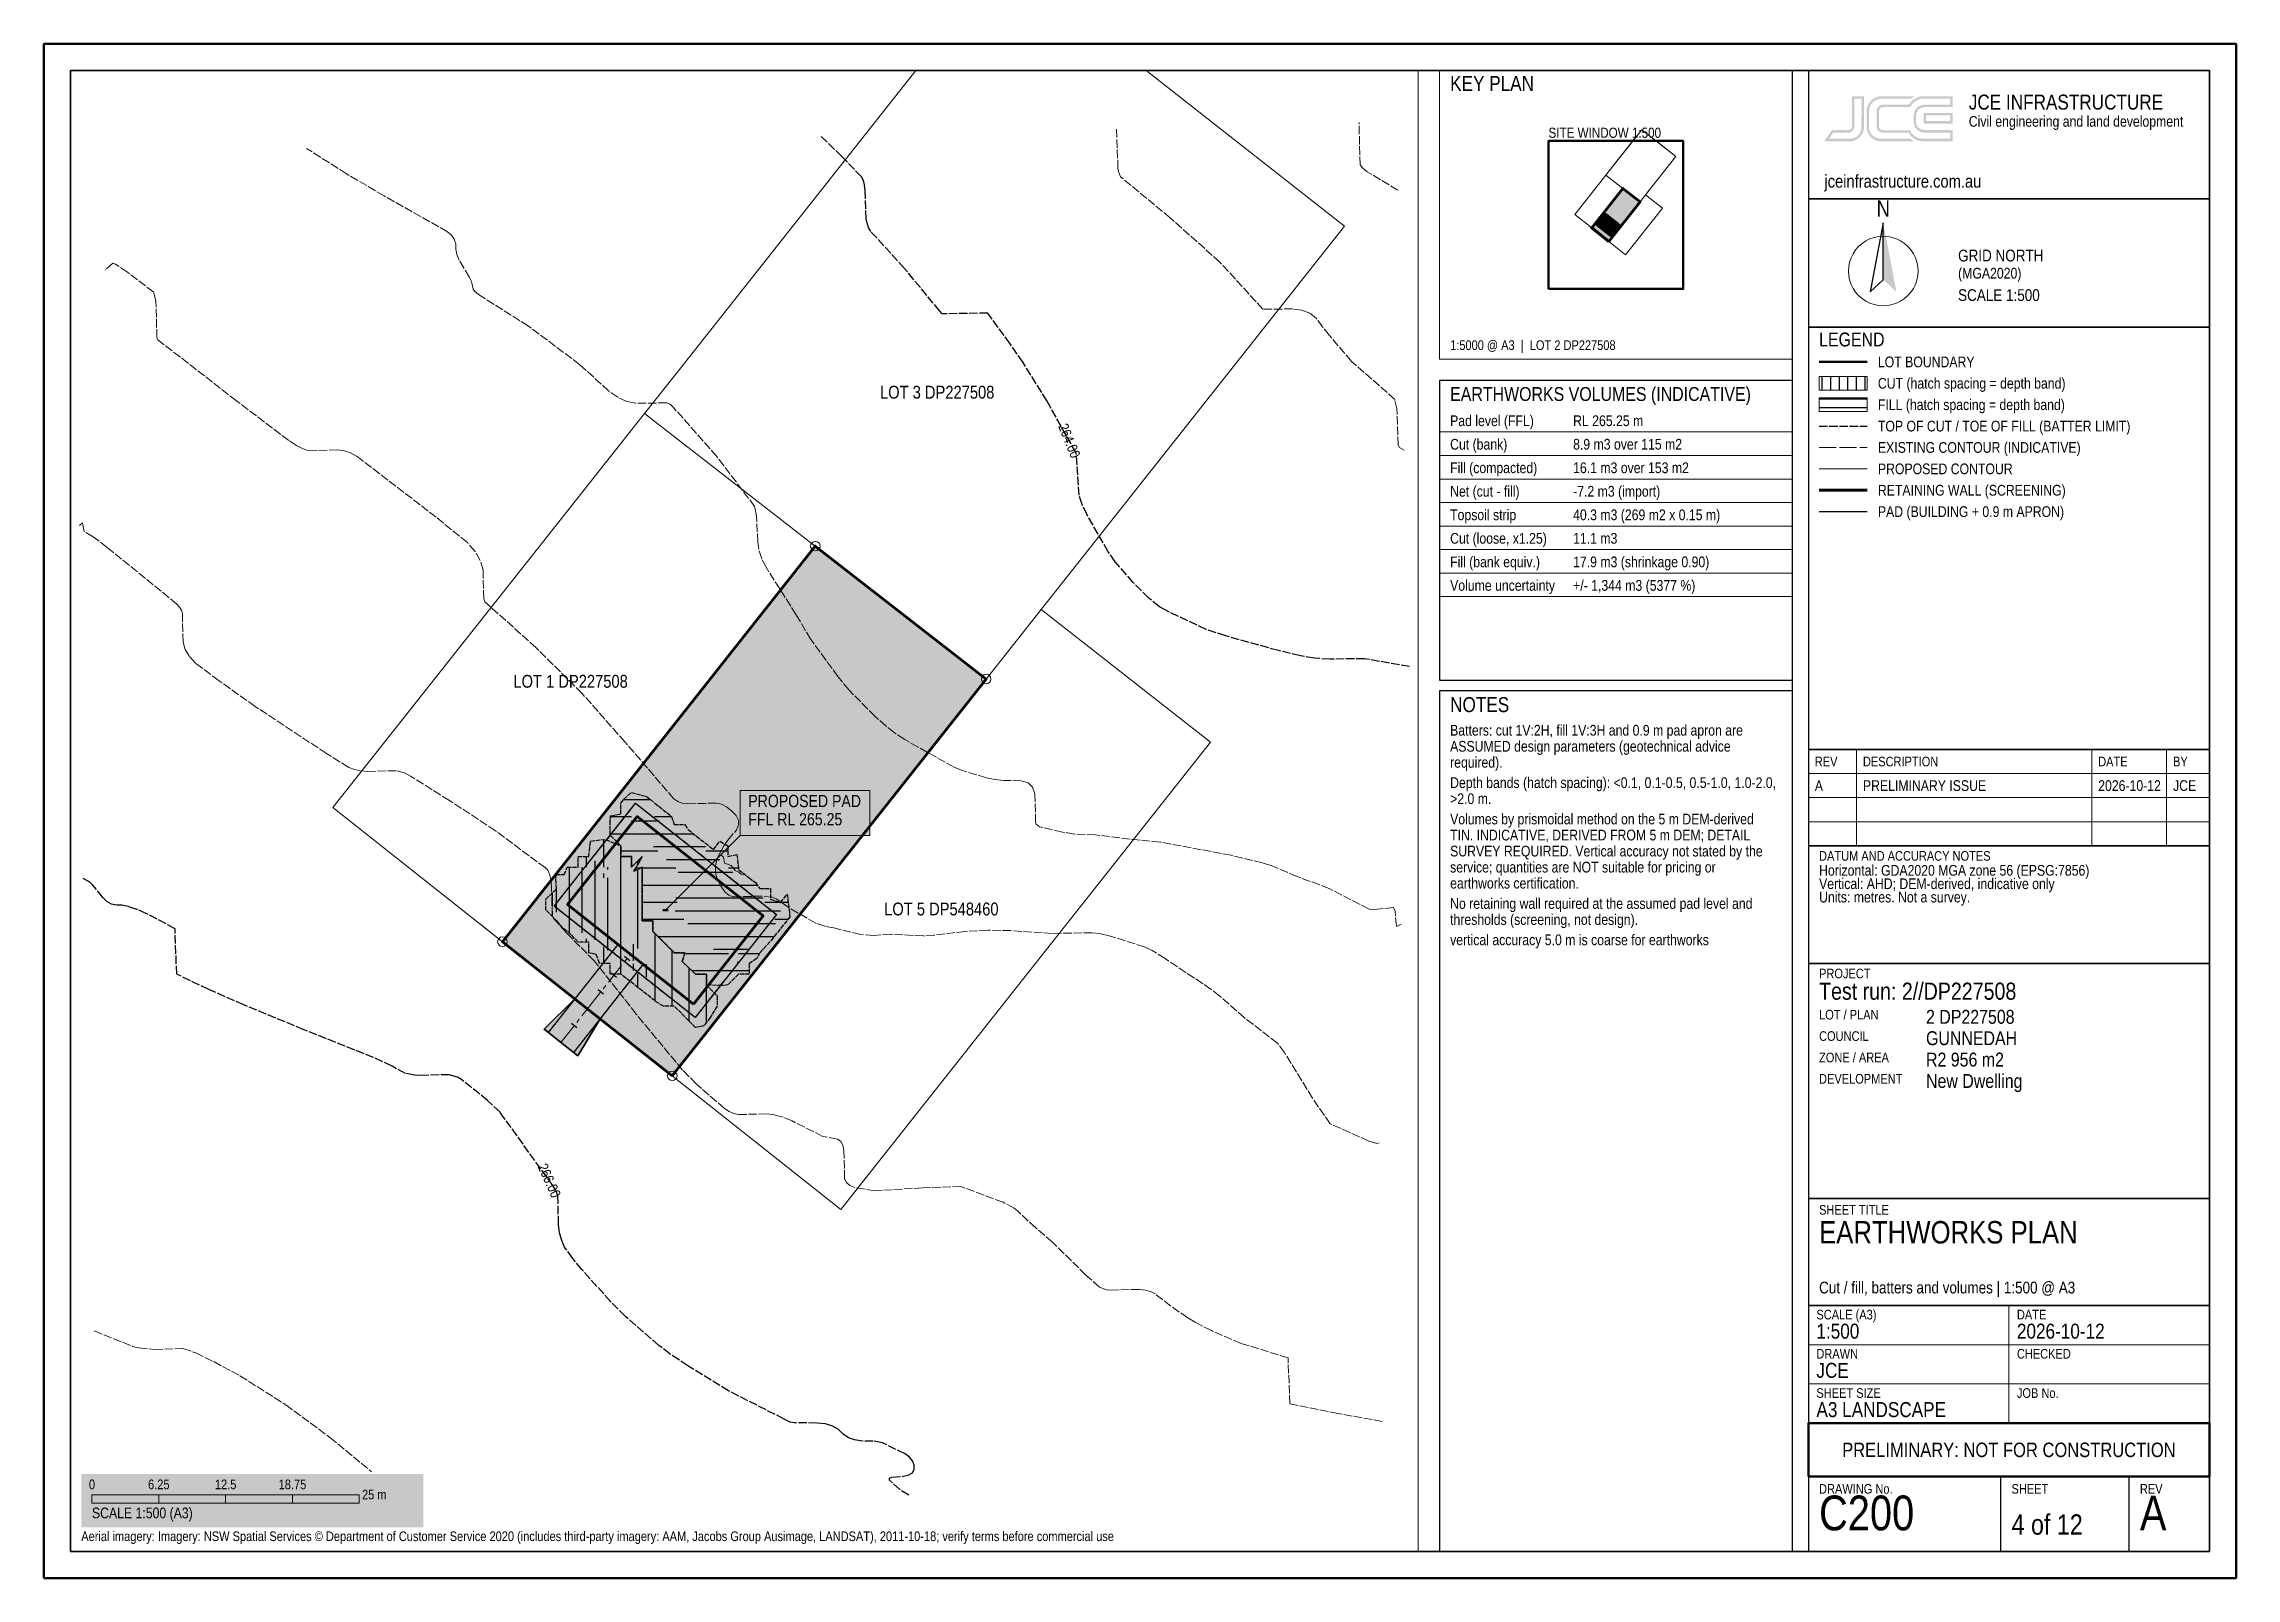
# Paper-space layout 'C200' of a CAD drawing. Header units: metres, sheet in millimetres. Extents: x 5 to 415, y 5 to 292.
# The model-space entities are those that its viewports show. They can reach past a viewport. Long polylines and large blocks are cut down to what shows.
import ezdxf
from ezdxf.enums import TextEntityAlignment as Align

# ---------------------------------------------------------------- set-up
doc = ezdxf.new("R2010")
doc.units = ezdxf.units.M
doc.header["$LTSCALE"] = 2.5
for name, pattern in [('CENTER', [5.08, 3.175, -0.635, 0.635, -0.635]), ('DASHED', [1.524, 1.27, -0.254]), ('DASHED2', [0.762, 0.635, -0.127])]:
    doc.linetypes.add(name, pattern=pattern)
for name, color, linetype, lineweight in [('A-BLDG-SLAB', 5, 'CONTINUOUS', 50), ('C-ANNO-CNTR', 8, 'CONTINUOUS', 13), ('C-ANNO-LOGO', 2, 'CONTINUOUS', 13), ('C-ANNO-LOTN', 7, 'CONTINUOUS', 25), ('C-ANNO-NOTE', 7, 'CONTINUOUS', 18), ('C-ANNO-NRTH', 7, 'CONTINUOUS', 18), ('C-ANNO-STMP', 1, 'CONTINUOUS', 35), ('C-ANNO-TABL', 7, 'CONTINUOUS', 18), ('C-ANNO-TTLB', 7, 'CONTINUOUS', 25), ('C-ANNO-WNDW', 1, 'CONTINUOUS', 35), ('C-DRIV-CNTR', 6, 'CENTER', 18), ('C-DRIV-XOVR', 7, 'CONTINUOUS', 35), ('C-EART-BATR', 4, 'DASHED2', 25), ('C-EART-CUTT', 1, 'CONTINUOUS', 25), ('C-EART-FILL', 3, 'CONTINUOUS', 25), ('C-EART-PADD', 5, 'CONTINUOUS', 35), ('C-IMAG-AERL', 8, 'CONTINUOUS', 13), ('C-PROP-ADJN', 9, 'CONTINUOUS', 13), ('C-PROP-BDY', 3, 'CONTINUOUS', 50), ('C-TOPO-EXST', 8, 'DASHED', 13), ('C-TOPO-PROP', 6, 'CONTINUOUS', 18), ('C-WALL-RETN', 4, 'CONTINUOUS', 50)]:
    doc.layers.add(name, color=color, linetype=linetype, lineweight=lineweight)
doc.layers.add('C-ANNO-VPRT', color=7, linetype='CONTINUOUS', lineweight=13, plot=False)
doc.styles.add('ARIAL NARROW', font='arialn.ttf')
picture_1 = doc.add_image_def('image2.png', size_in_pixel=(572, 630))

psp = doc.layouts.new('C200')

# ---------------------------------------------------------------- texts
at = {"layer": 'C-ANNO-CNTR', "true_color": 0x595959, "style": 'ARIAL NARROW'}
for s, rotation, p in [('264.00', -67.8982, (196.79, 217.76)), ('266.00', -65.7919, (99.54, 79.36))]:
    psp.add_text(s, height=1.9, rotation=rotation, dxfattribs=at).set_placement(p, align=Align.MIDDLE_CENTER)
at = {"layer": 'C-ANNO-LOTN', "true_color": 0x404040, "style": 'ARIAL NARROW'}
for s, p in [('LOT 3 DP227508', (172.07, 226.84)), ('LOT 1 DP227508', (103.51, 172.76)), ('LOT 5 DP548460', (172.85, 130.17))]:
    psp.add_text(s, height=2.4, dxfattribs=at).set_placement(p, align=Align.MIDDLE_CENTER)
at = {"layer": 'C-ANNO-NOTE', "style": 'ARIAL NARROW'}
for s, height, p in [('KEY PLAN', 2.8, (268, 286)), ('Batters: cut 1V:2H, fill 1V:3H and 0.9 m pad apron are', 2, (268, 164.6)), ('ASSUMED design parameters (geotechnical advice', 2, (268, 161.6)), ('required).', 2, (268, 158.6)), ('>2.0 m.', 2, (268, 151.8)), ('Depth bands (hatch spacing): <0.1, 0.1-0.5, 0.5-1.0, 1.0-2.0,', 2, (268, 154.8)), ('Volumes by prismoidal method on the 5 m DEM-derived', 2, (268, 148)), ('TIN. INDICATIVE, DERIVED FROM 5 m DEM; DETAIL', 2, (268, 145)), ('SURVEY REQUIRED. Vertical accuracy not stated by the', 2, (268, 142)), ('service; quantities are NOT suitable for pricing or', 2, (268, 139)), ('earthworks certification.', 2, (268, 136)), ('No retaining wall required at the assumed pad level and', 2, (268, 132.2)), ('thresholds (screening, not design).', 2, (268, 129.2)), ('vertical accuracy 5.0 m is coarse for earthworks', 2, (268, 125.4))]:
    psp.add_text(s, height=height, dxfattribs=at).set_placement(p, align=Align.TOP_LEFT)
psp.add_text('1:5000 @ A3  |  LOT 2 DP227508', height=1.8, dxfattribs=at).set_placement((268, 234.2), align=Align.BOTTOM_LEFT)
at = {"layer": 'C-ANNO-NOTE', "true_color": 0x000000, "style": 'ARIAL NARROW'}
psp.add_text('NOTES', height=2.8, dxfattribs=at).set_placement((268, 169.8), align=Align.TOP_LEFT)
at = {"layer": 'C-ANNO-NOTE', "true_color": 0x404040, "style": 'ARIAL NARROW'}
psp.add_text('Aerial imagery: Imagery: NSW Spatial Services © Department of Customer Service 2020 (includes third-party imagery: AAM, Jacobs Group Ausimage, LANDSAT), 2011-10-18; verify terms before commercial use', height=1.8, dxfattribs=at).set_placement((12, 11.4), align=Align.BOTTOM_LEFT)
at = {"layer": 'C-ANNO-NRTH', "style": 'ARIAL NARROW'}
psp.add_text('N', height=3, dxfattribs=at).set_placement((349, 261.2), align=Align.MIDDLE_CENTER)
for s, height, p in [('GRID NORTH', 2.2, (363, 253.5)), ('(MGA2020)', 2, (363, 250.1)), ('SCALE 1:500', 2.2, (363, 246.1)), ('SCALE 1:500 (A3)', 2, (14, 18.2))]:
    psp.add_text(s, height=height, dxfattribs=at).set_placement(p, align=Align.TOP_LEFT)
for s, p in [('0', (14, 21.1)), ('6.25', (26.5, 21.1)), ('12.5', (39, 21.1)), ('18.75', (51.5, 21.1))]:
    psp.add_text(s, height=1.8, dxfattribs=at).set_placement(p, align=Align.BOTTOM_CENTER)
psp.add_text('25 m', height=1.8, dxfattribs=at).set_placement((64.5, 19.2), align=Align.BOTTOM_LEFT)
at = {"layer": 'C-ANNO-STMP', "true_color": 0xb81a1a, "style": 'ARIAL NARROW'}
psp.add_text('PRELIMINARY: NOT FOR CONSTRUCTION', height=2.7, dxfattribs=at).set_placement((372.5, 29), align=Align.MIDDLE_CENTER)
at = {"layer": 'C-ANNO-TABL', "style": 'ARIAL NARROW'}
for s, height, p in [('EARTHWORKS VOLUMES (INDICATIVE)', 2.6, (268, 227.8)), ('Pad level (FFL)', 2, (268, 222.5)), ('RL 265.25 m', 2, (291, 222.5)), ('Cut (bank)', 2, (268, 218.1)), ('8.9 m3 over 115 m2', 2, (291, 218.1)), ('Fill (compacted)', 2, (268, 213.7)), ('16.1 m3 over 153 m2', 2, (291, 213.7)), ('Net (cut - fill)', 2, (268, 209.3)), ('-7.2 m3 (import)', 2, (291, 209.3)), ('Topsoil strip', 2, (268, 204.9)), ('40.3 m3 (269 m2 x 0.15 m)', 2, (291, 204.9)), ('Cut (loose, x1.25)', 2, (268, 200.5)), ('11.1 m3', 2, (291, 200.5)), ('Fill (bank equiv.)', 2, (268, 196.1)), ('17.9 m3 (shrinkage 0.90)', 2, (291, 196.1)), ('Volume uncertainty', 2, (268, 191.7)), ('+/- 1,344 m3 (5377 %)', 2, (291, 191.7))]:
    psp.add_text(s, height=height, dxfattribs=at).set_placement(p, align=Align.TOP_LEFT)
for s, height, p in [('REV', 1.8, (336.2, 157.75)), ('DESCRIPTION', 1.8, (345.2, 157.75)), ('DATE', 1.8, (389.2, 157.75)), ('BY', 1.8, (403.2, 157.75)), ('A', 2, (336.2, 153.25)), ('PRELIMINARY ISSUE', 2, (345.2, 153.25)), ('2026-10-12', 2, (389.2, 153.25)), ('JCE', 2, (403.2, 153.25))]:
    psp.add_text(s, height=height, dxfattribs=at).set_placement(p, align=Align.MIDDLE_LEFT)
at = {"layer": 'C-ANNO-TTLB', "style": 'ARIAL NARROW'}
for s, height, p in [('JCE INFRASTRUCTURE', 2.8, (365, 282.5)), ('LEGEND', 2.6, (337, 238)), ('Vertical: AHD; DEM-derived, indicative only', 2, (337, 135.9)), ('Horizontal: GDA2020 MGA zone 56 (EPSG:7856)', 2, (337, 138.4)), ('Units: metres. Not a survey.', 2, (337, 133.4)), ('Test run: 2//DP227508', 3.2, (337, 116.4)), ('2 DP227508', 2.6, (357, 111.3)), ('GUNNEDAH', 2.6, (357, 107.3)), ('R2 956 m2', 2.6, (357, 103.3)), ('New Dwelling', 2.6, (357, 99.3)), ('EARTHWORKS PLAN', 4.2, (337, 71.8)), ('1:500', 2.8, (336.5, 52.6)), ('2026-10-12', 2.8, (374, 52.6)), ('JCE', 2.8, (336.5, 45.27)), ('A3 LANDSCAPE', 2.8, (336.5, 37.93))]:
    psp.add_text(s, height=height, dxfattribs=at).set_placement(p, align=Align.TOP_LEFT)
at = {"layer": 'C-ANNO-TTLB', "true_color": 0x404040, "style": 'ARIAL NARROW'}
psp.add_text('Civil engineering and land development', height=2, dxfattribs=at).set_placement((365, 278.5), align=Align.TOP_LEFT)
at = {"layer": 'C-ANNO-TTLB', "true_color": 0x1a408c, "style": 'ARIAL NARROW'}
psp.add_text('jceinfrastructure.com.au', height=2.4, dxfattribs=at).set_placement((338, 267.5), align=Align.TOP_LEFT)
at = {"layer": 'C-ANNO-TTLB', "style": 'ARIAL NARROW'}
for s, p in [('CUT (hatch spacing = depth band)', (348, 228.5)), ('LOT BOUNDARY', (348, 232.5)), ('FILL (hatch spacing = depth band)', (348, 224.5)), ('TOP OF CUT / TOE OF FILL (BATTER LIMIT)', (348, 220.5)), ('EXISTING CONTOUR (INDICATIVE)', (348, 216.5)), ('PROPOSED CONTOUR', (348, 212.5)), ('RETAINING WALL (SCREENING)', (348, 208.5)), ('PAD (BUILDING + 0.9 m APRON)', (348, 204.5))]:
    psp.add_text(s, height=2, dxfattribs=at).set_placement(p, align=Align.MIDDLE_LEFT)
at = {"layer": 'C-ANNO-TTLB', "true_color": 0x595959, "style": 'ARIAL NARROW'}
for s, p in [('DATUM AND ACCURACY NOTES', (337, 141)), ('PROJECT', (337, 119)), ('LOT / PLAN', (337, 111.3)), ('COUNCIL', (337, 107.3)), ('ZONE / AREA', (337, 103.3)), ('DEVELOPMENT', (337, 99.3)), ('SHEET TITLE', (337, 74.8)), ('SCALE (A3)', (336.5, 55.2)), ('DATE', (374, 55.2)), ('DRAWN', (336.5, 47.87)), ('CHECKED', (374, 47.87)), ('SHEET SIZE', (336.5, 40.53)), ('JOB No.', (374, 40.53)), ('DRAWING No.', (337, 22.6)), ('SHEET', (373, 22.6)), ('REV', (397, 22.6))]:
    psp.add_text(s, height=1.8, dxfattribs=at).set_placement(p, align=Align.TOP_LEFT)
at = {"layer": 'C-ANNO-TTLB', "true_color": 0x333333, "style": 'ARIAL NARROW'}
psp.add_text('Cut / fill, batters and volumes | 1:500 @ A3', height=2.2, dxfattribs=at).set_placement((337, 57.6), align=Align.BOTTOM_LEFT)
at = {"layer": 'C-ANNO-TTLB', "style": 'ARIAL NARROW'}
for s, height, p in [('C200', 6.5, (337, 12)), ('4 of 12', 3.8, (373, 12)), ('A', 6.5, (397, 12))]:
    psp.add_text(s, height=height, dxfattribs=at).set_placement(p, align=Align.BOTTOM_LEFT)
at = {"layer": 'C-ANNO-WNDW', "true_color": 0xcc1a1a, "style": 'ARIAL NARROW'}
psp.add_text('SITE WINDOW 1:500', height=1.9, dxfattribs=at).set_placement((286.4, 273.85), align=Align.BOTTOM_LEFT)
at = {"layer": 'C-EART-PADD', "true_color": 0x14339e, "style": 'ARIAL NARROW'}
for s, p in [('PROPOSED PAD', (136.74, 151.52)), ('FFL RL 265.25', (136.74, 148.12))]:
    psp.add_text(s, height=2.3, dxfattribs=at).set_placement(p, align=Align.TOP_LEFT)

msp = doc.modelspace()

# ---------------------------------------------------------------- hatches: boundary and pattern name
at = {"layer": 'A-BLDG-SLAB', "true_color": 0x1a33b2}
for points in [[(238462.93, 6569526.4), (238462.75, 6569526.24), (238462.57, 6569526.1), (238462.37, 6569525.97), (238462.16, 6569525.87), (238461.94, 6569525.79), (238461.71, 6569525.73), (238461.48, 6569525.69), (238461.24, 6569525.67), (238461.01, 6569525.68), (238460.77, 6569525.71), (238460.54, 6569525.76), (238460.32, 6569525.84), (238460.11, 6569525.93), (238459.9, 6569526.05), (238459.71, 6569526.19), (238447.94, 6569535.49), (238447.76, 6569535.64), (238447.6, 6569535.81), (238447.46, 6569536), (238447.33, 6569536.2), (238447.23, 6569536.41), (238447.15, 6569536.63), (238447.08, 6569536.86), (238447.05, 6569537.09), (238447.03, 6569537.33), (238447.04, 6569537.56), (238447.07, 6569537.8), (238447.12, 6569538.03), (238447.2, 6569538.25), (238447.29, 6569538.46), (238447.41, 6569538.67), (238447.55, 6569538.86), (238454.06, 6569547.1), (238454.21, 6569547.27), (238454.38, 6569547.44), (238454.57, 6569547.58), (238454.77, 6569547.7), (238454.98, 6569547.81), (238455.2, 6569547.89), (238455.43, 6569547.95), (238455.66, 6569547.99), (238455.9, 6569548.01), (238456.13, 6569548), (238456.36, 6569547.97), (238456.59, 6569547.92), (238456.82, 6569547.84), (238457.03, 6569547.75), (238457.24, 6569547.63), (238457.43, 6569547.49), (238469.2, 6569538.19), (238469.37, 6569538.04), (238469.53, 6569537.86), (238469.68, 6569537.68), (238469.8, 6569537.48), (238469.91, 6569537.27), (238469.99, 6569537.05), (238470.05, 6569536.82), (238470.09, 6569536.59), (238470.11, 6569536.35), (238470.1, 6569536.12), (238470.07, 6569535.88), (238470.02, 6569535.65), (238469.94, 6569535.43), (238469.85, 6569535.22), (238469.73, 6569535.01), (238469.59, 6569534.82), (238463.08, 6569526.58)], [(238449.43, 6569537.37), (238455.94, 6569545.61), (238467.71, 6569536.31), (238461.2, 6569528.07)]]:
    msp.add_hatch(color=7, dxfattribs=at).paths.add_polyline_path(points)
at = {"layer": 'A-BLDG-SLAB', "true_color": 0xc7d6ff, "transparency": 33554623}
msp.add_hatch(color=7, dxfattribs=at).paths.add_polyline_path([(238449.43, 6569537.37), (238455.94, 6569545.61), (238467.71, 6569536.31), (238461.2, 6569528.07)])
msp.add_hatch(color=7, dxfattribs=at).paths.add_polyline_path([(238449.43, 6569537.37), (238455.94, 6569545.61), (238467.71, 6569536.31), (238461.2, 6569528.07)])
at = {"layer": 'C-DRIV-XOVR', "true_color": 0xdbdbdb, "transparency": 33554610}
msp.add_hatch(color=7, dxfattribs=at).paths.add_polyline_path([(238456.49, 6569531.79), (238449.98, 6569523.55), (238447.63, 6569525.41), (238454.14, 6569533.65)])
msp.add_hatch(color=7, dxfattribs=at).paths.add_polyline_path([(238456.49, 6569531.79), (238449.98, 6569523.55), (238447.63, 6569525.41), (238454.14, 6569533.65)])
msp.add_hatch(color=7, dxfattribs=at).paths.add_polyline_path([(238456.49, 6569531.79), (238449.98, 6569523.55), (238447.63, 6569525.41), (238454.14, 6569533.65)])
at = {"layer": 'C-DRIV-XOVR', "true_color": 0xbfbfbf, "transparency": 33554572}
msp.add_hatch(color=7, dxfattribs=at).paths.add_polyline_path([(238450.37, 6569523.24), (238447.23, 6569525.72), (238450.11, 6569528.55), (238452.46, 6569526.69)])
msp.add_hatch(color=7, dxfattribs=at).paths.add_polyline_path([(238450.37, 6569523.24), (238447.23, 6569525.72), (238450.11, 6569528.55), (238452.46, 6569526.69)])
msp.add_hatch(color=7, dxfattribs=at).paths.add_polyline_path([(238450.37, 6569523.24), (238447.23, 6569525.72), (238450.11, 6569528.55), (238452.46, 6569526.69)])
at = {"layer": 'C-EART-CUTT', "true_color": 0xd9261a}
h = msp.add_hatch(dxfattribs=at)
h.set_pattern_fill('ANSI31', scale=0.5039370079, angle=45)
h.paths.add_polyline_path([(238452.73, 6569533.49), (238453.52, 6569532.87), (238454.4, 6569532.87), (238455.84, 6569531.95), (238455.09, 6569531.63), (238455.87, 6569531.01), (238456.65, 6569530.39), (238457.27, 6569531.17), (238457.4, 6569531.87), (238456.49, 6569531.79), (238456.4, 6569532.87), (238455.4, 6569533.87), (238454.4, 6569533.87), (238454.4, 6569534.87), (238453.4, 6569535.87), (238453.4, 6569536.87), (238453.4, 6569537.87), (238453.4, 6569538.87), (238453.4, 6569539.87), (238452.4, 6569539.87), (238453.4, 6569540.87), (238452.4, 6569540.87), (238452.4, 6569541.87), (238451.4, 6569540.87), (238450.4, 6569540.87), (238450.4, 6569541.87), (238451.4, 6569541.87), (238451.58, 6569543.32), (238452.99, 6569543.48), (238454.4, 6569542.87), (238454.4, 6569541.87), (238455.4, 6569541.87), (238455.4, 6569540.87), (238456.4, 6569541.87), (238455.63, 6569540.49), (238456.4, 6569540.87), (238456.4, 6569539.87), (238456.4, 6569538.87), (238456.4, 6569537.87), (238456.4, 6569536.87), (238456.4, 6569535.87), (238457.4, 6569535.87), (238457.4, 6569534.87), (238458.4, 6569533.87), (238459.4, 6569532.87), (238460.4, 6569532.87), (238460.14, 6569532.06), (238461.4, 6569530.87), (238462.4, 6569530.87), (238462.4, 6569529.87), (238463.4, 6569528.87), (238463.4, 6569527.87), (238462.77, 6569526.83), (238462.15, 6569526.05), (238461.4, 6569525.87), (238460.4, 6569526.87), (238459.4, 6569527.87), (238458.4, 6569527.87), (238457.6, 6569528.36), (238456.82, 6569528.98), (238456.03, 6569529.6), (238455.25, 6569530.22), (238454.4, 6569530.87), (238453.4, 6569530.87), (238453.4, 6569531.87), (238452.4, 6569531.87), (238452.11, 6569532.7), (238451.4, 6569532.87), (238451.4, 6569533.87), (238451.95, 6569534.11)])
h = msp.add_hatch(dxfattribs=at)
h.set_pattern_fill('ANSI31', scale=0.3779527559, angle=45)
h.paths.add_polyline_path([(238448.4, 6569538.87), (238449.26, 6569538.78), (238448.3, 6569540.18), (238449.88, 6569539.56), (238449.1, 6569540.18), (238450.4, 6569539.87), (238450.4, 6569540.87), (238451.4, 6569540.87), (238452.4, 6569541.87), (238452.4, 6569540.87), (238453.4, 6569540.87), (238452.4, 6569539.87), (238453.4, 6569539.87), (238453.4, 6569538.87), (238453.4, 6569537.87), (238453.4, 6569536.87), (238453.4, 6569535.87), (238454.4, 6569534.87), (238454.4, 6569533.87), (238455.4, 6569533.87), (238456.4, 6569532.87), (238456.49, 6569531.79), (238457.4, 6569531.87), (238457.27, 6569531.17), (238456.65, 6569530.39), (238455.87, 6569531.01), (238455.09, 6569531.63), (238455.84, 6569531.95), (238454.4, 6569532.87), (238453.52, 6569532.87), (238452.73, 6569533.49), (238451.95, 6569534.11), (238451.4, 6569533.87), (238450.38, 6569535.35), (238449.4, 6569535.87), (238448.81, 6569536.59), (238447.4, 6569536.87), (238448.02, 6569537.21)])
h = msp.add_hatch(dxfattribs=at)
h.set_pattern_fill('ANSI31', scale=0.5039370079, angle=45)
h.paths.add_polyline_path([(238450.4, 6569540.87), (238450.4, 6569539.87), (238449.1, 6569540.18), (238449.4, 6569540.87)])
h = msp.add_hatch(dxfattribs=at)
h.set_pattern_fill('ANSI31', scale=0.5039370079, angle=45)
h.paths.add_polyline_path([(238447.4, 6569536.87), (238447.4, 6569537.87), (238448.4, 6569538.87), (238448.02, 6569537.21)])
h = msp.add_hatch(dxfattribs=at)
h.set_pattern_fill('ANSI31', scale=0.5039370079, angle=45)
h.paths.add_polyline_path([(238448.4, 6569538.87), (238448.3, 6569540.18), (238449.26, 6569538.78)])
h = msp.add_hatch(dxfattribs=at)
h.set_pattern_fill('ANSI31', scale=0.5039370079, angle=45)
h.paths.add_polyline_path([(238449.1, 6569540.18), (238449.88, 6569539.56), (238448.3, 6569540.18)])
h = msp.add_hatch(dxfattribs=at)
h.set_pattern_fill('ANSI31', scale=0.5039370079, angle=45)
h.paths.add_polyline_path([(238448.97, 6569535.18), (238448.4, 6569535.87), (238447.4, 6569536.87), (238448.81, 6569536.59), (238449.4, 6569535.87), (238450.38, 6569535.35), (238451.4, 6569533.87), (238450.4, 6569533.87), (238449.76, 6569534.56)])
at = {"layer": 'C-EART-FILL', "true_color": 0x1a9933}
h = msp.add_hatch(dxfattribs=at)
h.set_pattern_fill('ANSI31', scale=0.5039370079, angle=-45)
h.paths.add_polyline_path([(238456.4, 6569538.87), (238456.4, 6569539.87), (238456.4, 6569540.87), (238455.63, 6569540.49), (238456.4, 6569541.87), (238455.4, 6569540.87), (238455.4, 6569541.87), (238454.4, 6569541.87), (238454.4, 6569542.87), (238453.4, 6569543.87), (238453.4, 6569544.87), (238453.44, 6569545.67), (238454.4, 6569545.87), (238454.4, 6569546.87), (238454.68, 6569547.24), (238455.4, 6569547.87), (238456.79, 6569547.49), (238457.57, 6569546.87), (238458.36, 6569546.25), (238459.14, 6569545.63), (238459.4, 6569544.87), (238458.4, 6569544.87), (238457.74, 6569545.46), (238456.95, 6569546.08), (238455.4, 6569545.87), (238455.4, 6569544.87), (238456.4, 6569544.87), (238456.4, 6569543.87), (238457.4, 6569543.87), (238457.4, 6569542.87), (238458.4, 6569541.87), (238459.4, 6569540.87), (238459.92, 6569540.6), (238459.4, 6569539.87), (238459.4, 6569538.87), (238460.4, 6569538.87), (238459.4, 6569537.87), (238460.4, 6569536.87), (238459.4, 6569536.87), (238460.03, 6569536.33), (238460.4, 6569535.87), (238461.4, 6569534.87), (238462.4, 6569534.87), (238462.4, 6569533.87), (238463.4, 6569532.87), (238464.4, 6569532.87), (238465.4, 6569531.87), (238465.4, 6569532.87), (238466.32, 6569532.94), (238466.4, 6569533.87), (238467.4, 6569533.87), (238467.4, 6569534.87), (238468.35, 6569533.89), (238467.4, 6569532.87), (238467.11, 6569532.32), (238466.4, 6569531.87), (238466.4, 6569530.87), (238465.4, 6569530.87), (238464.4, 6569529.87), (238463.84, 6569529.8), (238462.4, 6569529.87), (238462.4, 6569530.87), (238461.4, 6569530.87), (238460.14, 6569532.06), (238460.4, 6569532.87), (238459.4, 6569532.87), (238458.4, 6569533.87), (238457.4, 6569534.87), (238457.4, 6569535.87), (238456.4, 6569535.87), (238456.4, 6569536.87), (238456.4, 6569537.87)])
h = msp.add_hatch(dxfattribs=at)
h.set_pattern_fill('ANSI31', scale=0.3779527559, angle=-45)
h.paths.add_polyline_path([(238459.4, 6569538.87), (238459.4, 6569539.87), (238459.92, 6569540.6), (238459.4, 6569540.87), (238458.4, 6569541.87), (238457.4, 6569542.87), (238457.4, 6569543.87), (238456.4, 6569543.87), (238456.4, 6569544.87), (238455.4, 6569544.87), (238455.4, 6569545.87), (238456.95, 6569546.08), (238457.74, 6569545.46), (238458.4, 6569544.87), (238459.4, 6569544.87), (238459.4, 6569543.87), (238460.71, 6569544.39), (238460.09, 6569543.6), (238461.49, 6569543.77), (238460.87, 6569542.98), (238462.28, 6569543.15), (238462.44, 6569541.74), (238463.4, 6569541.87), (238464.4, 6569540.87), (238465.4, 6569539.87), (238466.99, 6569539.43), (238467.15, 6569538.02), (238467.4, 6569538.87), (238467.94, 6569537.4), (238469.4, 6569536.87), (238468.8, 6569536.08), (238468.97, 6569534.68), (238468.18, 6569535.3), (238468.35, 6569533.89), (238467.4, 6569534.87), (238467.4, 6569533.87), (238466.4, 6569533.87), (238466.32, 6569532.94), (238465.4, 6569532.87), (238465.4, 6569531.87), (238464.4, 6569532.87), (238463.4, 6569532.87), (238462.4, 6569533.87), (238462.4, 6569534.87), (238461.4, 6569534.87), (238460.4, 6569535.87), (238460.03, 6569536.33), (238459.4, 6569536.87), (238460.4, 6569536.87), (238459.4, 6569537.87), (238460.4, 6569538.87)])
h = msp.add_hatch(dxfattribs=at)
h.set_pattern_fill('ANSI31', scale=0.5039370079, angle=-45)
h.paths.add_polyline_path([(238459.4, 6569544.87), (238460.4, 6569544.87), (238460.71, 6569544.39), (238459.4, 6569543.87)])
h = msp.add_hatch(dxfattribs=at)
h.set_pattern_fill('ANSI31', scale=0.5039370079, angle=-45)
h.paths.add_polyline_path([(238460.71, 6569544.39), (238461.49, 6569543.77), (238460.09, 6569543.6)])
h = msp.add_hatch(dxfattribs=at)
h.set_pattern_fill('ANSI31', scale=0.5039370079, angle=-45)
h.paths.add_polyline_path([(238460.87, 6569542.98), (238461.49, 6569543.77), (238462.28, 6569543.15)])
h = msp.add_hatch(dxfattribs=at)
h.set_pattern_fill('ANSI31', scale=0.5039370079, angle=-45)
h.paths.add_polyline_path([(238463.68, 6569543.31), (238464.4, 6569542.87), (238464.4, 6569541.87), (238465.25, 6569542.07), (238465.42, 6569540.67), (238466.4, 6569539.87), (238466.99, 6569539.43), (238465.4, 6569539.87), (238464.4, 6569540.87), (238463.4, 6569541.87), (238462.44, 6569541.74), (238462.28, 6569543.15), (238463.06, 6569542.53)])
h = msp.add_hatch(dxfattribs=at)
h.set_pattern_fill('ANSI31', scale=0.5039370079, angle=-45)
h.paths.add_polyline_path([(238467.15, 6569538.02), (238466.99, 6569539.43), (238467.4, 6569538.87)])
h = msp.add_hatch(dxfattribs=at)
h.set_pattern_fill('ANSI31', scale=0.5039370079, angle=-45)
h.paths.add_polyline_path([(238468.4, 6569537.87), (238469.34, 6569537.57), (238469.96, 6569538.35), (238470.13, 6569536.95), (238470.21, 6569536.24), (238469.59, 6569535.46), (238468.97, 6569534.68), (238468.8, 6569536.08), (238469.4, 6569536.87), (238467.94, 6569537.4), (238467.4, 6569538.87), (238468.4, 6569538.87)])
h = msp.add_hatch(dxfattribs=at)
h.set_pattern_fill('ANSI31', scale=0.5039370079, angle=-45)
h.paths.add_polyline_path([(238468.18, 6569535.3), (238468.97, 6569534.68), (238468.35, 6569533.89)])
at = {"layer": 'C-PROP-BDY', "true_color": 0xffe633, "transparency": 33554521}
msp.add_hatch(color=7, dxfattribs=at).paths.add_polyline_path([(238443.33, 6569533.9), (238472.59, 6569570.9), (238488.56, 6569558.47), (238459.21, 6569521.36)])
at = {"layer": 'C-PROP-BDY', "true_color": 0xe6f5e0}
msp.add_hatch(color=7, dxfattribs=at).paths.add_polyline_path([(238443.33, 6569533.9), (238472.59, 6569570.9), (238488.56, 6569558.47), (238459.21, 6569521.36)])

# ---------------------------------------------------------------- linework, layer by layer
at = {"layer": 'A-BLDG-SLAB', "lineweight": 60, "true_color": 0x14339e}
msp.add_lwpolyline([(238461.2, 6569528.07), (238449.43, 6569537.37), (238455.94, 6569545.61), (238467.71, 6569536.31)], close=True, dxfattribs=at)
at = {"layer": 'C-DRIV-CNTR', "lineweight": 13}
msp.add_lwpolyline([(238448.8, 6569524.48), (238451.28, 6569527.62), (238455.31, 6569532.72)], dxfattribs=at)
at = {"layer": 'C-DRIV-CNTR', "linetype": 'CONTINUOUS', "lineweight": 25}
for points in [[(238455.25, 6569532.13), (238454.75, 6569532.53)], [(238454.01, 6569530.56), (238453.51, 6569530.96)], [(238452.77, 6569528.99), (238452.27, 6569529.39)], [(238451.53, 6569527.42), (238451.03, 6569527.82)], [(238449.05, 6569524.28), (238448.55, 6569524.68)], [(238450.29, 6569525.85), (238449.79, 6569526.25)]]:
    msp.add_lwpolyline(points, dxfattribs=at)
at = {"layer": 'C-DRIV-XOVR', "lineweight": 30}
msp.add_lwpolyline([(238454.14, 6569533.65), (238456.49, 6569531.79), (238449.98, 6569523.55), (238447.63, 6569525.41)], close=True, dxfattribs=at)
at = {"layer": 'C-DRIV-XOVR', "lineweight": 35}
msp.add_lwpolyline([(238452.46, 6569526.69), (238450.11, 6569528.55), (238447.23, 6569525.72), (238450.37, 6569523.24)], close=True, dxfattribs=at)
at = {"layer": 'C-EART-BATR', "lineweight": 25}
for points in [[(238468.35, 6569533.89), (238467.4, 6569532.87), (238467.11, 6569532.32), (238466.4, 6569531.87), (238466.4, 6569530.87), (238465.4, 6569530.87), (238464.4, 6569529.87), (238463.84, 6569529.8), (238462.4, 6569529.87), (238462.4, 6569530.87), (238461.4, 6569530.87), (238460.14, 6569532.06), (238460.4, 6569532.87), (238459.4, 6569532.87), (238458.4, 6569533.87), (238457.4, 6569534.87), (238457.4, 6569535.87), (238456.4, 6569535.87), (238456.4, 6569536.87), (238456.4, 6569537.87), (238456.4, 6569538.87), (238456.4, 6569539.87), (238456.4, 6569540.87), (238455.63, 6569540.49), (238456.4, 6569541.87), (238455.4, 6569540.87), (238455.4, 6569541.87), (238454.4, 6569541.87), (238454.4, 6569542.87), (238453.4, 6569543.87), (238453.4, 6569544.87), (238453.44, 6569545.67), (238454.4, 6569545.87), (238454.4, 6569546.87), (238454.68, 6569547.24), (238455.4, 6569547.87), (238456.79, 6569547.49), (238457.57, 6569546.87), (238458.36, 6569546.25), (238459.14, 6569545.63), (238459.4, 6569544.87), (238460.4, 6569544.87), (238460.71, 6569544.39), (238461.49, 6569543.77), (238462.28, 6569543.15), (238463.06, 6569542.53), (238463.68, 6569543.31), (238464.4, 6569542.87), (238464.4, 6569541.87), (238465.25, 6569542.07), (238465.42, 6569540.67), (238466.4, 6569539.87), (238466.99, 6569539.43), (238467.4, 6569538.87), (238468.4, 6569538.87), (238468.4, 6569537.87), (238469.34, 6569537.57), (238469.96, 6569538.35), (238470.13, 6569536.95), (238470.21, 6569536.24), (238469.59, 6569535.46), (238468.97, 6569534.68)], [(238451.4, 6569541.87), (238451.58, 6569543.32), (238452.99, 6569543.48), (238454.4, 6569542.87), (238454.4, 6569541.87), (238455.4, 6569541.87), (238455.4, 6569540.87), (238456.4, 6569541.87), (238455.63, 6569540.49), (238456.4, 6569540.87), (238456.4, 6569539.87), (238456.4, 6569538.87), (238456.4, 6569537.87), (238456.4, 6569536.87), (238456.4, 6569535.87), (238457.4, 6569535.87), (238457.4, 6569534.87), (238458.4, 6569533.87), (238459.4, 6569532.87), (238460.4, 6569532.87), (238460.14, 6569532.06), (238461.4, 6569530.87), (238462.4, 6569530.87), (238462.4, 6569529.87), (238463.4, 6569528.87), (238463.4, 6569527.87), (238462.77, 6569526.83), (238462.15, 6569526.05), (238461.4, 6569525.87), (238460.4, 6569526.87), (238459.4, 6569527.87), (238458.4, 6569527.87), (238457.6, 6569528.36), (238456.82, 6569528.98), (238456.03, 6569529.6), (238455.25, 6569530.22), (238454.4, 6569530.87), (238453.4, 6569530.87), (238453.4, 6569531.87), (238452.4, 6569531.87), (238452.11, 6569532.7), (238451.4, 6569532.87), (238451.4, 6569533.87), (238450.4, 6569533.87), (238449.76, 6569534.56), (238448.97, 6569535.18), (238448.4, 6569535.87), (238447.4, 6569536.87), (238447.4, 6569537.87), (238448.4, 6569538.87), (238448.3, 6569540.18), (238449.1, 6569540.18), (238449.4, 6569540.87), (238450.4, 6569540.87), (238450.4, 6569541.87)]]:
    msp.add_lwpolyline(points, close=True, dxfattribs=at)
at = {"layer": 'C-EART-PADD', "linetype": 'DASHED2', "lineweight": 20, "true_color": 0x14339e}
msp.add_lwpolyline([(238461.35, 6569526.81), (238448.16, 6569537.22), (238455.79, 6569546.87), (238468.97, 6569536.46)], close=True, dxfattribs=at)
at = {"layer": 'C-EART-PADD', "lineweight": 30, "true_color": 0x14339e}
msp.add_lwpolyline([(238461.35, 6569526.81), (238448.16, 6569537.22), (238455.79, 6569546.87), (238468.97, 6569536.46)], close=True, dxfattribs=at)
at = {"layer": 'C-PROP-ADJN', "lineweight": 9, "true_color": 0x4c4c4c}
for points in [[(238522.07, 6569600.83), (238490.24, 6569625.82), (238459.75, 6569587.27), (238456.63, 6569583.32), (238472.59, 6569570.9), (238488.56, 6569558.47), (238493.7, 6569564.98)], [(238472.59, 6569570.9), (238456.63, 6569583.32), (238446.15, 6569570.07), (238427.46, 6569546.45), (238443.33, 6569533.9)], [(238509.54, 6569552.57), (238493.7, 6569564.98), (238488.56, 6569558.47), (238459.21, 6569521.36), (238474.97, 6569508.86)]]:
    msp.add_lwpolyline(points, close=True, dxfattribs=at)
at = {"layer": 'C-PROP-ADJN', "lineweight": 13, "true_color": 0x595959}
for points in [[(238483.17, 6569616.88), (238459.75, 6569587.27), (238456.63, 6569583.32), (238472.59, 6569570.9), (238488.56, 6569558.47), (238493.7, 6569564.98), (238522.07, 6569600.83)], [(238522.07, 6569600.83), (238501.63, 6569616.88)], [(238435.61, 6569556.75), (238427.46, 6569546.45), (238443.33, 6569533.9), (238461.4, 6569556.75)], [(238477.66, 6569544.69), (238459.21, 6569521.36), (238474.97, 6569508.86), (238477.66, 6569512.26)], [(238441.19, 6569535.6), (238443.33, 6569533.9), (238444.67, 6569535.6)], [(238468.26, 6569532.81), (238459.21, 6569521.36), (238459.28, 6569521.3)]]:
    msp.add_lwpolyline(points, dxfattribs=at)
for points in [[(238472.59, 6569570.9), (238456.63, 6569583.32), (238446.15, 6569570.07), (238427.46, 6569546.45), (238443.33, 6569533.9)], [(238509.54, 6569552.57), (238493.7, 6569564.98), (238488.56, 6569558.47), (238459.21, 6569521.36), (238474.97, 6569508.86)]]:
    msp.add_lwpolyline(points, close=True, dxfattribs=at)
at = {"layer": 'C-PROP-BDY', "lineweight": 60}
msp.add_lwpolyline([(238459.21, 6569521.36), (238488.56, 6569558.47), (238472.59, 6569570.9), (238443.33, 6569533.9)], close=True, dxfattribs=at)
at = {"layer": 'C-PROP-BDY', "lineweight": 50}
msp.add_lwpolyline([(238459.21, 6569521.36), (238488.56, 6569558.47), (238472.59, 6569570.9), (238443.33, 6569533.9)], close=True, dxfattribs=at)
at = {"layer": 'C-PROP-BDY', "lineweight": 35}
msp.add_lwpolyline([(238459.21, 6569521.36), (238488.56, 6569558.47), (238472.59, 6569570.9), (238443.33, 6569533.9)], close=True, dxfattribs=at)
at = {"layer": 'C-PROP-BDY', "lineweight": 50}
for points in [[(238461.4, 6569556.75), (238443.33, 6569533.9), (238459.21, 6569521.36)], [(238459.21, 6569521.36), (238477.66, 6569544.69)], [(238444.67, 6569535.6), (238443.33, 6569533.9), (238459.21, 6569521.36)], [(238459.21, 6569521.36), (238468.26, 6569532.81)]]:
    msp.add_lwpolyline(points, dxfattribs=at)
at = {"layer": 'C-TOPO-EXST', "lineweight": 13, "true_color": 0x808080}
for points in [[(238527.06, 6569604.19), (238524.2, 6569605.92), (238523.76, 6569606.28), (238523.53, 6569606.56), (238523.43, 6569610.52)], [(238527.66, 6569579.87), (238527.21, 6569580.14), (238527.1, 6569580.36), (238526.98, 6569583.76), (238526.77, 6569584.63), (238522.73, 6569588.18), (238520.66, 6569590.61), (238519.4, 6569592.24), (238518.82, 6569592.68), (238518.08, 6569592.96), (238517.21, 6569593.09), (238514.44, 6569593.06), (238510.42, 6569597.46), (238505.78, 6569601.6), (238501.14, 6569605.44), (238500.93, 6569605.94), (238500.89, 6569606.25), (238500.76, 6569609.97)], [(238527.37, 6569535.56), (238526.98, 6569535.32), (238526.92, 6569535.39), (238526.8, 6569536.76), (238526.64, 6569537.11), (238524.84, 6569536.92), (238524.37, 6569536.96), (238520.65, 6569538.88), (238517.64, 6569540.01), (238515.23, 6569541.02), (238514.41, 6569541.27), (238511.49, 6569541.99), (238504.83, 6569543.23), (238502.02, 6569543.5), (238498.79, 6569543.9), (238496.82, 6569543.97), (238495.71, 6569544.16), (238493.56, 6569544.66), (238493.25, 6569544.89), (238493.19, 6569545.08), (238493.12, 6569547.75), (238492.9, 6569548.36), (238492.48, 6569548.77), (238491.85, 6569548.96), (238490.2, 6569548.98), (238489.39, 6569549.08), (238488.59, 6569549.24), (238486.31, 6569549.92), (238485.58, 6569550.23), (238482.21, 6569552.09), (238480.95, 6569552.81), (238480, 6569553.44), (238479.21, 6569554.05), (238478.18, 6569554.97), (238475.74, 6569557.44), (238474.73, 6569558.68), (238472.17, 6569562.17), (238470.8, 6569564.49), (238467.98, 6569568.92), (238467.58, 6569569.71), (238467.3, 6569570.62), (238467.21, 6569571.28), (238467.08, 6569573.72), (238466.93, 6569574.59), (238463.38, 6569579.29), (238459.31, 6569583.89), (238459.05, 6569584.15), (238458.69, 6569584.3), (238455.78, 6569584.26), (238454.95, 6569584.44), (238454.12, 6569584.82), (238453.27, 6569585.41), (238450.58, 6569587.87), (238445.77, 6569591.48), (238441.1, 6569594.43), (238440.71, 6569594.74), (238440.6, 6569594.92), (238440.43, 6569595.65), (238440.24, 6569596.04), (238439.28, 6569597.65), (238439.08, 6569598.18), (238438.98, 6569598.69), (238438.97, 6569599.17), (238438.83, 6569599.6), (238438.58, 6569599.98), (238438.21, 6569600.31), (238432.28, 6569603.65), (238428.76, 6569605.72), (238425.02, 6569608.1)], [(238525.31, 6569515.11), (238525.09, 6569515.02), (238524.36, 6569515.26), (238520.74, 6569516.88), (238519.08, 6569519.27), (238516.47, 6569523.53), (238515.82, 6569524.41), (238512.72, 6569526.79), (238510.42, 6569528.82), (238509.62, 6569529.45), (238505.31, 6569532.32), (238504.08, 6569533.08), (238503.42, 6569533.41), (238500.07, 6569534.47), (238499.26, 6569534.66), (238498.47, 6569534.74), (238494.75, 6569534.68), (238490.88, 6569534.94), (238488.71, 6569534.99), (238486.59, 6569534.87), (238483.71, 6569534.51), (238482.68, 6569534.45), (238479.67, 6569534.6), (238478.06, 6569534.5), (238476.85, 6569534.57), (238474.31, 6569535.2), (238473.49, 6569535.35), (238472.65, 6569535.63), (238470.04, 6569537.14), (238468.92, 6569537.92), (238468.58, 6569538.06), (238467.59, 6569538.17), (238464.91, 6569538.11), (238464.51, 6569538.26), (238464.13, 6569538.58), (238463.77, 6569539.06), (238463.43, 6569539.7), (238463.25, 6569540.35), (238463.24, 6569540.99), (238463.38, 6569541.63), (238464.03, 6569542.87), (238464.4, 6569543.41), (238465.21, 6569544.35), (238465.42, 6569544.8), (238465.41, 6569545.26), (238465.18, 6569545.72), (238464.73, 6569546.18), (238464.28, 6569546.53), (238463.82, 6569546.76), (238463.34, 6569546.87), (238460.66, 6569546.8), (238460.15, 6569546.87), (238459.72, 6569547.02), (238459.37, 6569547.26), (238454.8, 6569552.57), (238450.78, 6569557.12), (238446.48, 6569561.4), (238441.7, 6569565.69), (238441.58, 6569565.98), (238441.52, 6569568.65), (238441.26, 6569569.55), (238440.77, 6569570.41), (238440.05, 6569571.23), (238437.14, 6569573.6), (238429.7, 6569579.33), (238429.13, 6569579.62), (238428.54, 6569579.81), (238427.91, 6569579.9), (238425.23, 6569579.83), (238424.71, 6569579.99), (238424.09, 6569580.3), (238423.36, 6569580.78), (238418.48, 6569584.48), (238411.12, 6569590.2), (238411.03, 6569590.4), (238410.92, 6569593.81), (238410.73, 6569594.66), (238408.27, 6569596.51), (238407.16, 6569597.26), (238406.9, 6569597.37), (238406.18, 6569596.7)], [(238525.6, 6569489.04), (238521.48, 6569489.78), (238516.96, 6569490.7), (238516.79, 6569494.98), (238512.42, 6569496.34), (238509.64, 6569497.53), (238508.11, 6569498.31), (238507.41, 6569498.73), (238505.84, 6569499.82), (238504.33, 6569500.99), (238503.93, 6569501.2), (238503.45, 6569501.33), (238502.9, 6569501.39), (238500.22, 6569501.32), (238499.82, 6569501.36), (238499.16, 6569501.61), (238497.9, 6569502.72), (238494.78, 6569505.8), (238493.2, 6569507.13), (238491.49, 6569508.73), (238491.19, 6569508.98), (238490.15, 6569509.53), (238486.22, 6569511), (238482.64, 6569510.88), (238478.18, 6569510.62), (238476.28, 6569510.91), (238475.81, 6569511.1), (238475.49, 6569511.38), (238475.33, 6569511.74), (238475.26, 6569514.41), (238475.15, 6569514.89), (238474.96, 6569515.23), (238474.67, 6569515.44), (238473.3, 6569515.69), (238470.43, 6569517.14), (238469.58, 6569517.48), (238468.8, 6569517.7), (238468.08, 6569517.8), (238465.4, 6569517.74), (238464.97, 6569517.83), (238464.54, 6569518.02), (238464.09, 6569518.32), (238461.46, 6569520.6), (238460.18, 6569521.9), (238455.85, 6569527.12), (238451.92, 6569532.12), (238449.32, 6569534.73), (238448.21, 6569535.97), (238447.99, 6569536.34), (238447.92, 6569539.01), (238447.85, 6569539.71), (238447.73, 6569540.23), (238447.57, 6569540.6), (238447.35, 6569540.8), (238442.68, 6569544.28), (238438.38, 6569547.11), (238434.72, 6569549.4), (238434.24, 6569549.66), (238433.4, 6569549.9), (238430.72, 6569549.83), (238430.07, 6569549.89), (238429.49, 6569550.01), (238428.97, 6569550.21), (238426.89, 6569551.5), (238420.22, 6569555.9), (238416.83, 6569558.31), (238414.64, 6569559.95), (238414.07, 6569560.57), (238413.68, 6569561.23), (238413.47, 6569561.93), (238413.41, 6569564.6), (238413.32, 6569564.91), (238413.15, 6569565.2), (238412.9, 6569565.48), (238406.38, 6569570.78), (238405.07, 6569571.77), (238404.21, 6569572.28), (238404.05, 6569573.07), (238403.78, 6569572.84)], [(238405.17, 6569497.51), (238408.75, 6569496.06), (238409.34, 6569495.91), (238410.78, 6569495.78), (238413.46, 6569495.85), (238414.65, 6569495.45), (238416.33, 6569494.63), (238418.78, 6569493.31), (238423.07, 6569490.6), (238427.19, 6569487.55), (238431.09, 6569484.34)]]:
    msp.add_lwpolyline(points, dxfattribs=at)
at = {"layer": 'C-TOPO-EXST', "lineweight": 30, "true_color": 0x808080}
for points in [[(238528.16, 6569559.63), (238523.95, 6569560.37), (238520.73, 6569560.33), (238519.27, 6569560.41), (238517.96, 6569560.64), (238515.9, 6569561.13), (238510.97, 6569562.5), (238509.15, 6569563.11), (238505.29, 6569564.93), (238504.78, 6569565.24), (238503.77, 6569566.05), (238502.32, 6569567.49), (238500.64, 6569569.44), (238499.98, 6569570.38), (238498.01, 6569573.82), (238497.53, 6569574.79), (238497.27, 6569575.66), (238496.98, 6569579.63), (238494.26, 6569584.46), (238492.01, 6569588.08), (238490.8, 6569589.82), (238488.72, 6569592.7), (238484.46, 6569592.63), (238484.23, 6569592.88), (238480.93, 6569596.88), (238477.79, 6569600.32), (238477.56, 6569600.69), (238477.33, 6569601.49), (238477.26, 6569604.16), (238477.2, 6569604.69), (238477.08, 6569605.11), (238476.91, 6569605.43), (238475.07, 6569607.35), (238473.07, 6569609.28)], [(238481.32, 6569482.13), (238480.49, 6569482.66), (238479.53, 6569483.55), (238479.53, 6569483.72), (238479.75, 6569483.83), (238480.84, 6569483.91), (238481.34, 6569484.03), (238481.67, 6569484.24), (238481.83, 6569484.56), (238481.83, 6569484.97), (238481.69, 6569485.35), (238481.41, 6569485.7), (238480.99, 6569486.01), (238478.86, 6569487.04), (238478.01, 6569487.2), (238476.82, 6569487.21), (238476.24, 6569487.31), (238475.69, 6569487.52), (238475.2, 6569487.84), (238474.75, 6569488.27), (238474.19, 6569488.59), (238473.53, 6569488.8), (238472.75, 6569488.89), (238470.62, 6569488.91), (238470.25, 6569488.98), (238469.69, 6569489.25), (238464.48, 6569491.9), (238460.67, 6569494.25), (238459.03, 6569495.34), (238457.96, 6569496.15), (238454.84, 6569498.85), (238453.44, 6569500.25), (238450.76, 6569503.24), (238449.91, 6569504.28), (238449.15, 6569505.34), (238448.88, 6569505.96), (238448.68, 6569506.67), (238448.58, 6569507.47), (238448.51, 6569510.14), (238448.36, 6569510.57), (238448.04, 6569511.11), (238443.11, 6569517.95), (238441.95, 6569519.04), (238439.51, 6569521.03), (238439.12, 6569521.25), (238438.36, 6569521.47), (238435.68, 6569521.4), (238435.1, 6569521.42), (238434.28, 6569521.58), (238433.01, 6569522.26), (238431.29, 6569523.07), (238424.77, 6569525.67), (238419.16, 6569527.99), (238415.87, 6569529.44), (238412.87, 6569530.87), (238412.72, 6569535.12), (238410.07, 6569536.52), (238409.15, 6569536.93), (238408.37, 6569537.19), (238407.73, 6569537.32), (238407.23, 6569537.31), (238406.77, 6569537.42), (238406.35, 6569537.66), (238405.97, 6569538.03), (238405.01, 6569539.24), (238404.74, 6569539.47), (238404.12, 6569539.83)]]:
    msp.add_lwpolyline(points, dxfattribs=at)
at = {"layer": 'C-TOPO-PROP', "lineweight": 20}
msp.add_lwpolyline([(238463.71, 6569542.06), (238464.01, 6569541.82), (238464.09, 6569541.25), (238464.72, 6569541.04), (238465.09, 6569540.58), (238465.43, 6569540.41), (238465.66, 6569540.22), (238465.88, 6569540.15)], dxfattribs=at)

# ---------------------------------------------------------------- pictures from other files: only their frames are drawn
at = {"layer": 'C-IMAG-AERL'}
image = msp.add_image(picture_1, insert=(238402.95, 6569476.88), size_in_units=(126, 138.5), dxfattribs=dict(at, fade=35))

# ---------------------------------------------------------------- hatches: boundary and pattern name
at = {"layer": 'C-ANNO-LOGO', "true_color": 0xc79929}
h = psp.add_hatch(color=7, dxfattribs=at)
h.paths.add_polyline_path([(345.37, 282.21), (343.18, 282.21), (343.18, 276.57), (343.12, 276.31), (342.96, 276.08), (342.68, 275.9), (342.43, 275.85), (340.09, 275.86), (339.88, 275.84), (339.43, 275.86), (338.08, 273.92), (338.02, 273.79), (342.91, 273.78), (343.14, 273.81), (343.49, 273.89), (344.02, 274.11), (344.42, 274.38), (344.68, 274.64), (344.94, 274.95), (345.18, 275.38), (345.28, 275.7), (345.38, 276.15)])
h.paths.add_polyline_path([(344.92, 281.76), (344.95, 281.7), (344.92, 276.05), (344.76, 275.53), (344.47, 275.07), (344.11, 274.71), (343.76, 274.49), (343.43, 274.35), (343.03, 274.26), (342.68, 274.24), (342.32, 274.26), (342.04, 274.24), (338.88, 274.25), (338.87, 274.28), (339.65, 275.39), (342.56, 275.39), (342.97, 275.53), (343.19, 275.69), (343.36, 275.87), (343.49, 276.09), (343.59, 276.39), (343.6, 281.73), (343.63, 281.76)], flags=16)
psp.add_hatch(color=7, dxfattribs=at).paths.add_polyline_path([(346.68, 281.33), (346.34, 280.89), (346.16, 280.55), (346.02, 280.18), (345.94, 279.82), (345.92, 279.59), (345.92, 276.15), (346.02, 275.66), (346.21, 275.19), (346.49, 274.76), (346.76, 274.48), (347.07, 274.23), (347.45, 274.02), (347.78, 273.89), (348.19, 273.81), (348.48, 273.78), (354.69, 273.79), (354.67, 273.84), (354.4, 273.99), (354.08, 274.25), (348.52, 274.24), (348.15, 274.29), (347.69, 274.42), (347.23, 274.68), (346.87, 275.01), (346.65, 275.3), (346.48, 275.63), (346.36, 276.16), (346.36, 279.65), (346.39, 279.89), (346.53, 280.31), (346.71, 280.65), (346.86, 280.87), (347.18, 281.18), (347.47, 281.39), (347.99, 281.64), (348.48, 281.75), (349.01, 281.76), (354.24, 281.75), (354.67, 282.07), (354.85, 282.16), (354.86, 282.21), (348.44, 282.21), (348.09, 282.14), (347.58, 281.96), (347.07, 281.68)])
h = psp.add_hatch(color=7, dxfattribs=at)
h.paths.add_polyline_path([(361.99, 282.19), (356.38, 282.21), (356.16, 282.18), (355.84, 282.12), (355.35, 281.96), (354.82, 281.68), (354.49, 281.44), (354.19, 281.14), (353.82, 280.66), (353.39, 280.64), (348.98, 280.65), (348.8, 280.64), (348.54, 280.55), (348.23, 280.37), (348.03, 280.17), (347.86, 279.89), (347.79, 279.65), (347.79, 276.36), (347.88, 276.07), (348.01, 275.86), (348.18, 275.67), (348.37, 275.53), (348.75, 275.39), (353.74, 275.37), (354.12, 274.82), (354.53, 274.43), (355.03, 274.11), (355.32, 273.98), (355.79, 273.85), (356.33, 273.78), (361.98, 273.79), (361.99, 275.84), (361.96, 275.86), (356.59, 275.86), (356.17, 275.96), (355.74, 276.19), (355.43, 276.5), (355.24, 276.84), (355.18, 277.02), (355.14, 277.23), (355.14, 278.72), (355.23, 279.11), (355.37, 279.38), (355.53, 279.61), (355.69, 279.77), (355.95, 279.95), (356.23, 280.09), (356.44, 280.15), (356.77, 280.19), (361.99, 280.19)])
h.paths.add_polyline_path([(361.56, 281.73), (361.56, 280.67), (361.54, 280.65), (356.56, 280.64), (355.99, 280.48), (355.52, 280.21), (355.14, 279.84), (354.96, 279.57), (354.8, 279.23), (354.74, 279.02), (354.69, 278.71), (354.69, 277.35), (354.74, 276.98), (354.8, 276.78), (354.96, 276.43), (355.15, 276.15), (355.42, 275.88), (355.73, 275.66), (356.08, 275.5), (356.56, 275.39), (361.49, 275.41), (361.56, 275.36), (361.56, 274.28), (361.53, 274.25), (356.66, 274.26), (356.6, 274.24), (356.13, 274.26), (355.47, 274.42), (355.06, 274.62), (354.75, 274.83), (354.29, 275.3), (354.19, 275.45), (353.99, 275.85), (348.89, 275.85), (348.66, 275.9), (348.49, 275.99), (348.35, 276.13), (348.25, 276.3), (348.22, 276.47), (348.23, 279.61), (348.28, 279.77), (348.41, 279.94), (348.68, 280.13), (348.98, 280.19), (354.05, 280.19), (354.09, 280.22), (354.22, 280.46), (354.41, 280.72), (354.78, 281.09), (354.97, 281.24), (355.29, 281.44), (355.55, 281.55), (355.93, 281.68), (356.34, 281.75), (361.54, 281.76)], flags=16)
h = psp.add_hatch(color=7, dxfattribs=at)
h.paths.add_polyline_path([(356.58, 279.08), (356.57, 277.13), (356.61, 277.09), (361.62, 277.08), (361.99, 277.1), (361.99, 279.09)])
h.paths.add_polyline_path([(357.01, 278.61), (357.08, 278.65), (361.54, 278.64), (361.56, 278.62), (361.56, 277.56), (361.54, 277.54), (357.04, 277.54), (357.01, 277.61)], flags=16)
at = {"layer": 'C-ANNO-NOTE', "true_color": 0xffffff, "transparency": 33554656}
psp.add_hatch(color=7, dxfattribs=at).paths.add_polyline_path([(135.24, 143.92), (159.46, 143.92), (159.46, 152.32), (135.24, 152.32)])
at = {"layer": 'C-ANNO-NRTH', "true_color": 0x000000}
for points in [[(349, 258.5), (351.47, 245.6), (349, 247.88)], [(14, 20.6), (26.5, 20.6), (26.5, 19), (14, 19)], [(39, 20.6), (51.5, 20.6), (51.5, 19), (39, 19)]]:
    psp.add_hatch(color=7, dxfattribs=at).paths.add_polyline_path(points)
at = {"layer": 'C-ANNO-NRTH', "true_color": 0xffffff, "transparency": 33554636}
psp.add_hatch(color=7, dxfattribs=at).paths.add_polyline_path([(12, 24.5), (76, 24.5), (76, 14.5), (12, 14.5)])
at = {"layer": 'C-EART-CUTT', "true_color": 0xd9261a}
h = psp.add_hatch(dxfattribs=at)
h.set_pattern_fill('ANSI31', scale=0.503937, angle=45)
h.paths.add_polyline_path([(337, 227.2), (346, 227.2), (346, 229.8), (337, 229.8)])
at = {"layer": 'C-EART-FILL', "true_color": 0x1a9933}
h = psp.add_hatch(dxfattribs=at)
h.set_pattern_fill('ANSI31', scale=0.503937, angle=-45)
h.paths.add_polyline_path([(337, 223.2), (346, 223.2), (346, 225.8), (337, 225.8)])

# ---------------------------------------------------------------- linework, layer by layer
at = {"layer": 'C-ANNO-NRTH', "lineweight": 25}
psp.add_lwpolyline([(349, 258.5), (346.53, 245.6), (349, 247.88)], close=True, dxfattribs=at)
at = {"layer": 'C-ANNO-NRTH', "lineweight": 18}
for points in [[(345.04, 254.66), (344.4, 254.1)], [(345.75, 255.13), (345.04, 254.66)], [(346.51, 255.51), (345.75, 255.13)], [(347.32, 255.78), (346.51, 255.51)], [(348.15, 255.94), (347.32, 255.78)], [(349, 256), (348.15, 255.94)], [(349.85, 255.94), (349, 256)], [(350.68, 255.78), (349.85, 255.94)], [(351.49, 255.51), (350.68, 255.78)], [(352.25, 255.13), (351.49, 255.51)], [(352.96, 254.66), (352.25, 255.13)], [(353.6, 254.1), (352.96, 254.66)], [(342.56, 250.35), (342.5, 249.5)], [(342.72, 251.18), (342.56, 250.35)], [(342.99, 251.99), (342.72, 251.18)], [(343.37, 252.75), (342.99, 251.99)], [(343.84, 253.46), (343.37, 252.75)], [(344.4, 254.1), (343.84, 253.46)], [(354.16, 253.46), (353.6, 254.1)], [(354.63, 252.75), (354.16, 253.46)], [(355.01, 251.99), (354.63, 252.75)], [(355.28, 251.18), (355.01, 251.99)], [(355.44, 250.35), (355.28, 251.18)], [(355.5, 249.5), (355.44, 250.35)], [(342.5, 249.5), (342.56, 248.65)], [(342.56, 248.65), (342.72, 247.82)], [(342.72, 247.82), (342.99, 247.01)], [(342.99, 247.01), (343.37, 246.25)], [(343.37, 246.25), (343.84, 245.54)], [(354.16, 245.54), (354.63, 246.25)], [(354.63, 246.25), (355.01, 247.01)], [(355.01, 247.01), (355.28, 247.82)], [(355.28, 247.82), (355.44, 248.65)], [(355.44, 248.65), (355.5, 249.5)], [(343.84, 245.54), (344.4, 244.9)], [(344.4, 244.9), (345.04, 244.34)], [(345.04, 244.34), (345.75, 243.87)], [(345.75, 243.87), (346.51, 243.49)], [(346.51, 243.49), (347.32, 243.22)], [(347.32, 243.22), (348.15, 243.06)], [(348.15, 243.06), (349, 243)], [(349, 243), (349.85, 243.06)], [(349.85, 243.06), (350.68, 243.22)], [(350.68, 243.22), (351.49, 243.49)], [(351.49, 243.49), (352.25, 243.87)], [(352.25, 243.87), (352.96, 244.34)], [(352.96, 244.34), (353.6, 244.9)], [(353.6, 244.9), (354.16, 245.54)]]:
    psp.add_lwpolyline(points, dxfattribs=at)
for points in [[(14, 19), (26.5, 19), (26.5, 20.6), (14, 20.6)], [(26.5, 19), (39, 19), (39, 20.6), (26.5, 20.6)], [(39, 19), (51.5, 19), (51.5, 20.6), (39, 20.6)], [(51.5, 19), (64, 19), (64, 20.6), (51.5, 20.6)]]:
    psp.add_lwpolyline(points, close=True, dxfattribs=at)
at = {"layer": 'C-ANNO-STMP', "lineweight": 50, "true_color": 0xb81a1a}
psp.add_lwpolyline([(335, 24), (410, 24), (410, 34), (335, 34)], close=True, dxfattribs=at)
at = {"layer": 'C-ANNO-TABL', "lineweight": 25}
for points in [[(266, 173), (332, 173), (332, 229), (266, 229)], [(266, 10), (332, 10), (332, 171), (266, 171)]]:
    psp.add_lwpolyline(points, close=True, dxfattribs=at)
at = {"layer": 'C-ANNO-TABL', "lineweight": 9}
for points in [[(266, 219.4), (332, 219.4)], [(266, 215), (332, 215)], [(266, 210.6), (332, 210.6)], [(266, 206.2), (332, 206.2)], [(266, 201.8), (332, 201.8)], [(266, 197.4), (332, 197.4)], [(266, 193), (332, 193)], [(266, 188.6), (332, 188.6)]]:
    psp.add_lwpolyline(points, dxfattribs=at)
at = {"layer": 'C-ANNO-TABL', "lineweight": 13}
for points in [[(344, 142), (344, 160)], [(388, 142), (388, 160)], [(402, 142), (402, 160)], [(335, 155.5), (410, 155.5)], [(335, 151), (410, 151)], [(335, 146.5), (410, 146.5)]]:
    psp.add_lwpolyline(points, dxfattribs=at)
at = {"layer": 'C-ANNO-TTLB', "lineweight": 50}
psp.add_lwpolyline([(5, 5), (415, 5), (415, 292), (5, 292)], close=True, dxfattribs=at)
at = {"layer": 'C-ANNO-TTLB', "lineweight": 35}
psp.add_lwpolyline([(10, 10), (410, 10), (410, 287), (10, 287)], close=True, dxfattribs=at)
at = {"layer": 'C-ANNO-TTLB', "lineweight": 25}
for points in [[(10, 10), (332, 10), (332, 287), (10, 287)], [(335, 263), (410, 263), (410, 287), (335, 287)], [(335, 239), (410, 239), (410, 263), (335, 263)], [(335, 160), (410, 160), (410, 239), (335, 239)], [(335, 142), (410, 142), (410, 160), (335, 160)], [(335, 120), (410, 120), (410, 142), (335, 142)], [(335, 76), (410, 76), (410, 120), (335, 120)], [(335, 56), (410, 56), (410, 76), (335, 76)], [(335, 34), (410, 34), (410, 56), (335, 56)], [(335, 10), (410, 10), (410, 24), (335, 24)]]:
    psp.add_lwpolyline(points, close=True, dxfattribs=at)
at = {"layer": 'C-ANNO-TTLB', "lineweight": 18}
for points in [[(372.5, 34), (372.5, 56)], [(335, 48.67), (410, 48.67)], [(335, 41.33), (410, 41.33)]]:
    psp.add_lwpolyline(points, dxfattribs=at)
at = {"layer": 'C-ANNO-TTLB', "lineweight": 25}
for points in [[(371, 10), (371, 24)], [(395, 10), (395, 24)]]:
    psp.add_lwpolyline(points, dxfattribs=at)
at = {"layer": 'C-ANNO-WNDW', "lineweight": 50}
psp.add_lwpolyline([(286.4, 246.15), (311.6, 246.15), (311.6, 273.85), (286.4, 273.85)], close=True, dxfattribs=at)
at = {"layer": 'C-EART-BATR', "linetype": 'DASHED2', "lineweight": 25, "true_color": 0x0000cc}
psp.add_lwpolyline([(337, 220.5), (346, 220.5)], dxfattribs=at)
at = {"layer": 'C-EART-CUTT', "lineweight": 18, "true_color": 0xcc1a1a}
psp.add_lwpolyline([(337, 227.2), (346, 227.2), (346, 229.8), (337, 229.8)], close=True, dxfattribs=at)
at = {"layer": 'C-EART-FILL', "lineweight": 18, "true_color": 0x008033}
psp.add_lwpolyline([(337, 223.2), (346, 223.2), (346, 225.8), (337, 225.8)], close=True, dxfattribs=at)
at = {"layer": 'C-EART-PADD', "lineweight": 30, "true_color": 0x14339e}
psp.add_lwpolyline([(337, 204.5), (346, 204.5)], dxfattribs=at)
at = {"layer": 'C-EART-PADD', "lineweight": 13}
psp.add_lwpolyline([(135.24, 143.92), (159.46, 143.92), (159.46, 152.32), (135.24, 152.32)], close=True, dxfattribs=at)
at = {"layer": 'C-EART-PADD', "lineweight": 15}
psp.add_lwpolyline([(121.24, 129.92), (135.24, 143.92)], dxfattribs=at)
at = {"layer": 'C-EART-PADD', "lineweight": 50}
psp.add_lwpolyline([(120.74, 129.92), (121.74, 129.92)], dxfattribs=at)
at = {"layer": 'C-PROP-BDY', "lineweight": 50, "true_color": 0x00801a}
psp.add_lwpolyline([(337, 232.5), (346, 232.5)], dxfattribs=at)
at = {"layer": 'C-PROP-BDY', "lineweight": 18, "true_color": 0x00801a}
for points in [[(150.19, 198.04), (150.12, 198.39), (149.93, 198.68), (149.64, 198.87), (149.29, 198.94), (148.95, 198.87), (148.66, 198.68), (148.46, 198.39), (148.39, 198.04), (148.46, 197.7), (148.66, 197.4), (148.95, 197.21), (149.29, 197.14), (149.64, 197.21), (149.93, 197.4), (150.12, 197.7)], [(182.13, 173.19), (182.06, 173.53), (181.86, 173.83), (181.57, 174.02), (181.23, 174.09), (180.88, 174.02), (180.59, 173.83), (180.4, 173.53), (180.33, 173.19), (180.4, 172.84), (180.59, 172.55), (180.88, 172.36), (181.23, 172.29), (181.57, 172.36), (181.86, 172.55), (182.06, 172.84)], [(91.67, 124.05), (91.6, 124.39), (91.41, 124.68), (91.12, 124.88), (90.77, 124.95), (90.43, 124.88), (90.14, 124.68), (89.94, 124.39), (89.87, 124.05), (89.94, 123.7), (90.14, 123.41), (90.43, 123.22), (90.77, 123.15), (91.12, 123.22), (91.41, 123.41), (91.6, 123.7)], [(123.42, 98.96), (123.35, 99.3), (123.15, 99.6), (122.86, 99.79), (122.52, 99.86), (122.17, 99.79), (121.88, 99.6), (121.69, 99.3), (121.62, 98.96), (121.69, 98.61), (121.88, 98.32), (122.17, 98.13), (122.52, 98.06), (122.86, 98.13), (123.15, 98.32), (123.35, 98.61)]]:
    psp.add_lwpolyline(points, close=True, dxfattribs=at)
at = {"layer": 'C-TOPO-EXST', "linetype": 'DASHED', "lineweight": 13, "true_color": 0x808080}
psp.add_lwpolyline([(337, 216.5), (346, 216.5)], dxfattribs=at)
at = {"layer": 'C-TOPO-PROP', "lineweight": 20, "true_color": 0xb80080}
psp.add_lwpolyline([(337, 212.5), (346, 212.5)], dxfattribs=at)
at = {"layer": 'C-WALL-RETN', "lineweight": 80, "true_color": 0x0000cc}
psp.add_lwpolyline([(337, 208.5), (346, 208.5)], dxfattribs=at)

psp.set_redraw_order([(e.dxf.handle, doc.entitydb.next_handle()) for e in psp.query("TEXT MTEXT ATTDEF DIMENSION ARC_DIMENSION")])  # texts and dimensions are drawn at this point

# ---------------------------------------------------------------- viewports
at = {"layer": 'C-ANNO-VPRT'}
vp = psp.add_viewport(center=(136, 148.5), size=(252, 277), view_center_point=(238465.95, 6569546.13), view_height=138.5, dxfattribs=at)
vp.frozen_layers = ['C-ANNO-CNTR', 'C-ANNO-LOGO', 'C-ANNO-LOTN', 'C-ANNO-NOTE', 'C-ANNO-NRTH', 'C-ANNO-STMP', 'C-ANNO-TABL', 'C-ANNO-TTLB', 'C-ANNO-VPRT', 'C-ANNO-WNDW', 'C-WALL-RETN']
vp = psp.add_viewport(center=(299, 260), size=(66, 54), view_center_point=(238465.95, 6569546.13), view_height=270, status=3, dxfattribs=at)
vp.frozen_layers = ['C-ANNO-CNTR', 'C-ANNO-LOGO', 'C-ANNO-LOTN', 'C-ANNO-NOTE', 'C-ANNO-NRTH', 'C-ANNO-STMP', 'C-ANNO-TABL', 'C-ANNO-TTLB', 'C-ANNO-VPRT', 'C-ANNO-WNDW', 'C-DRIV-CNTR', 'C-DRIV-XOVR', 'C-EART-BATR', 'C-EART-CUTT', 'C-EART-FILL', 'C-EART-PADD', 'C-IMAG-AERL', 'C-TOPO-EXST', 'C-TOPO-PROP', 'C-WALL-RETN']

doc.saveas('drawing.dxf')
